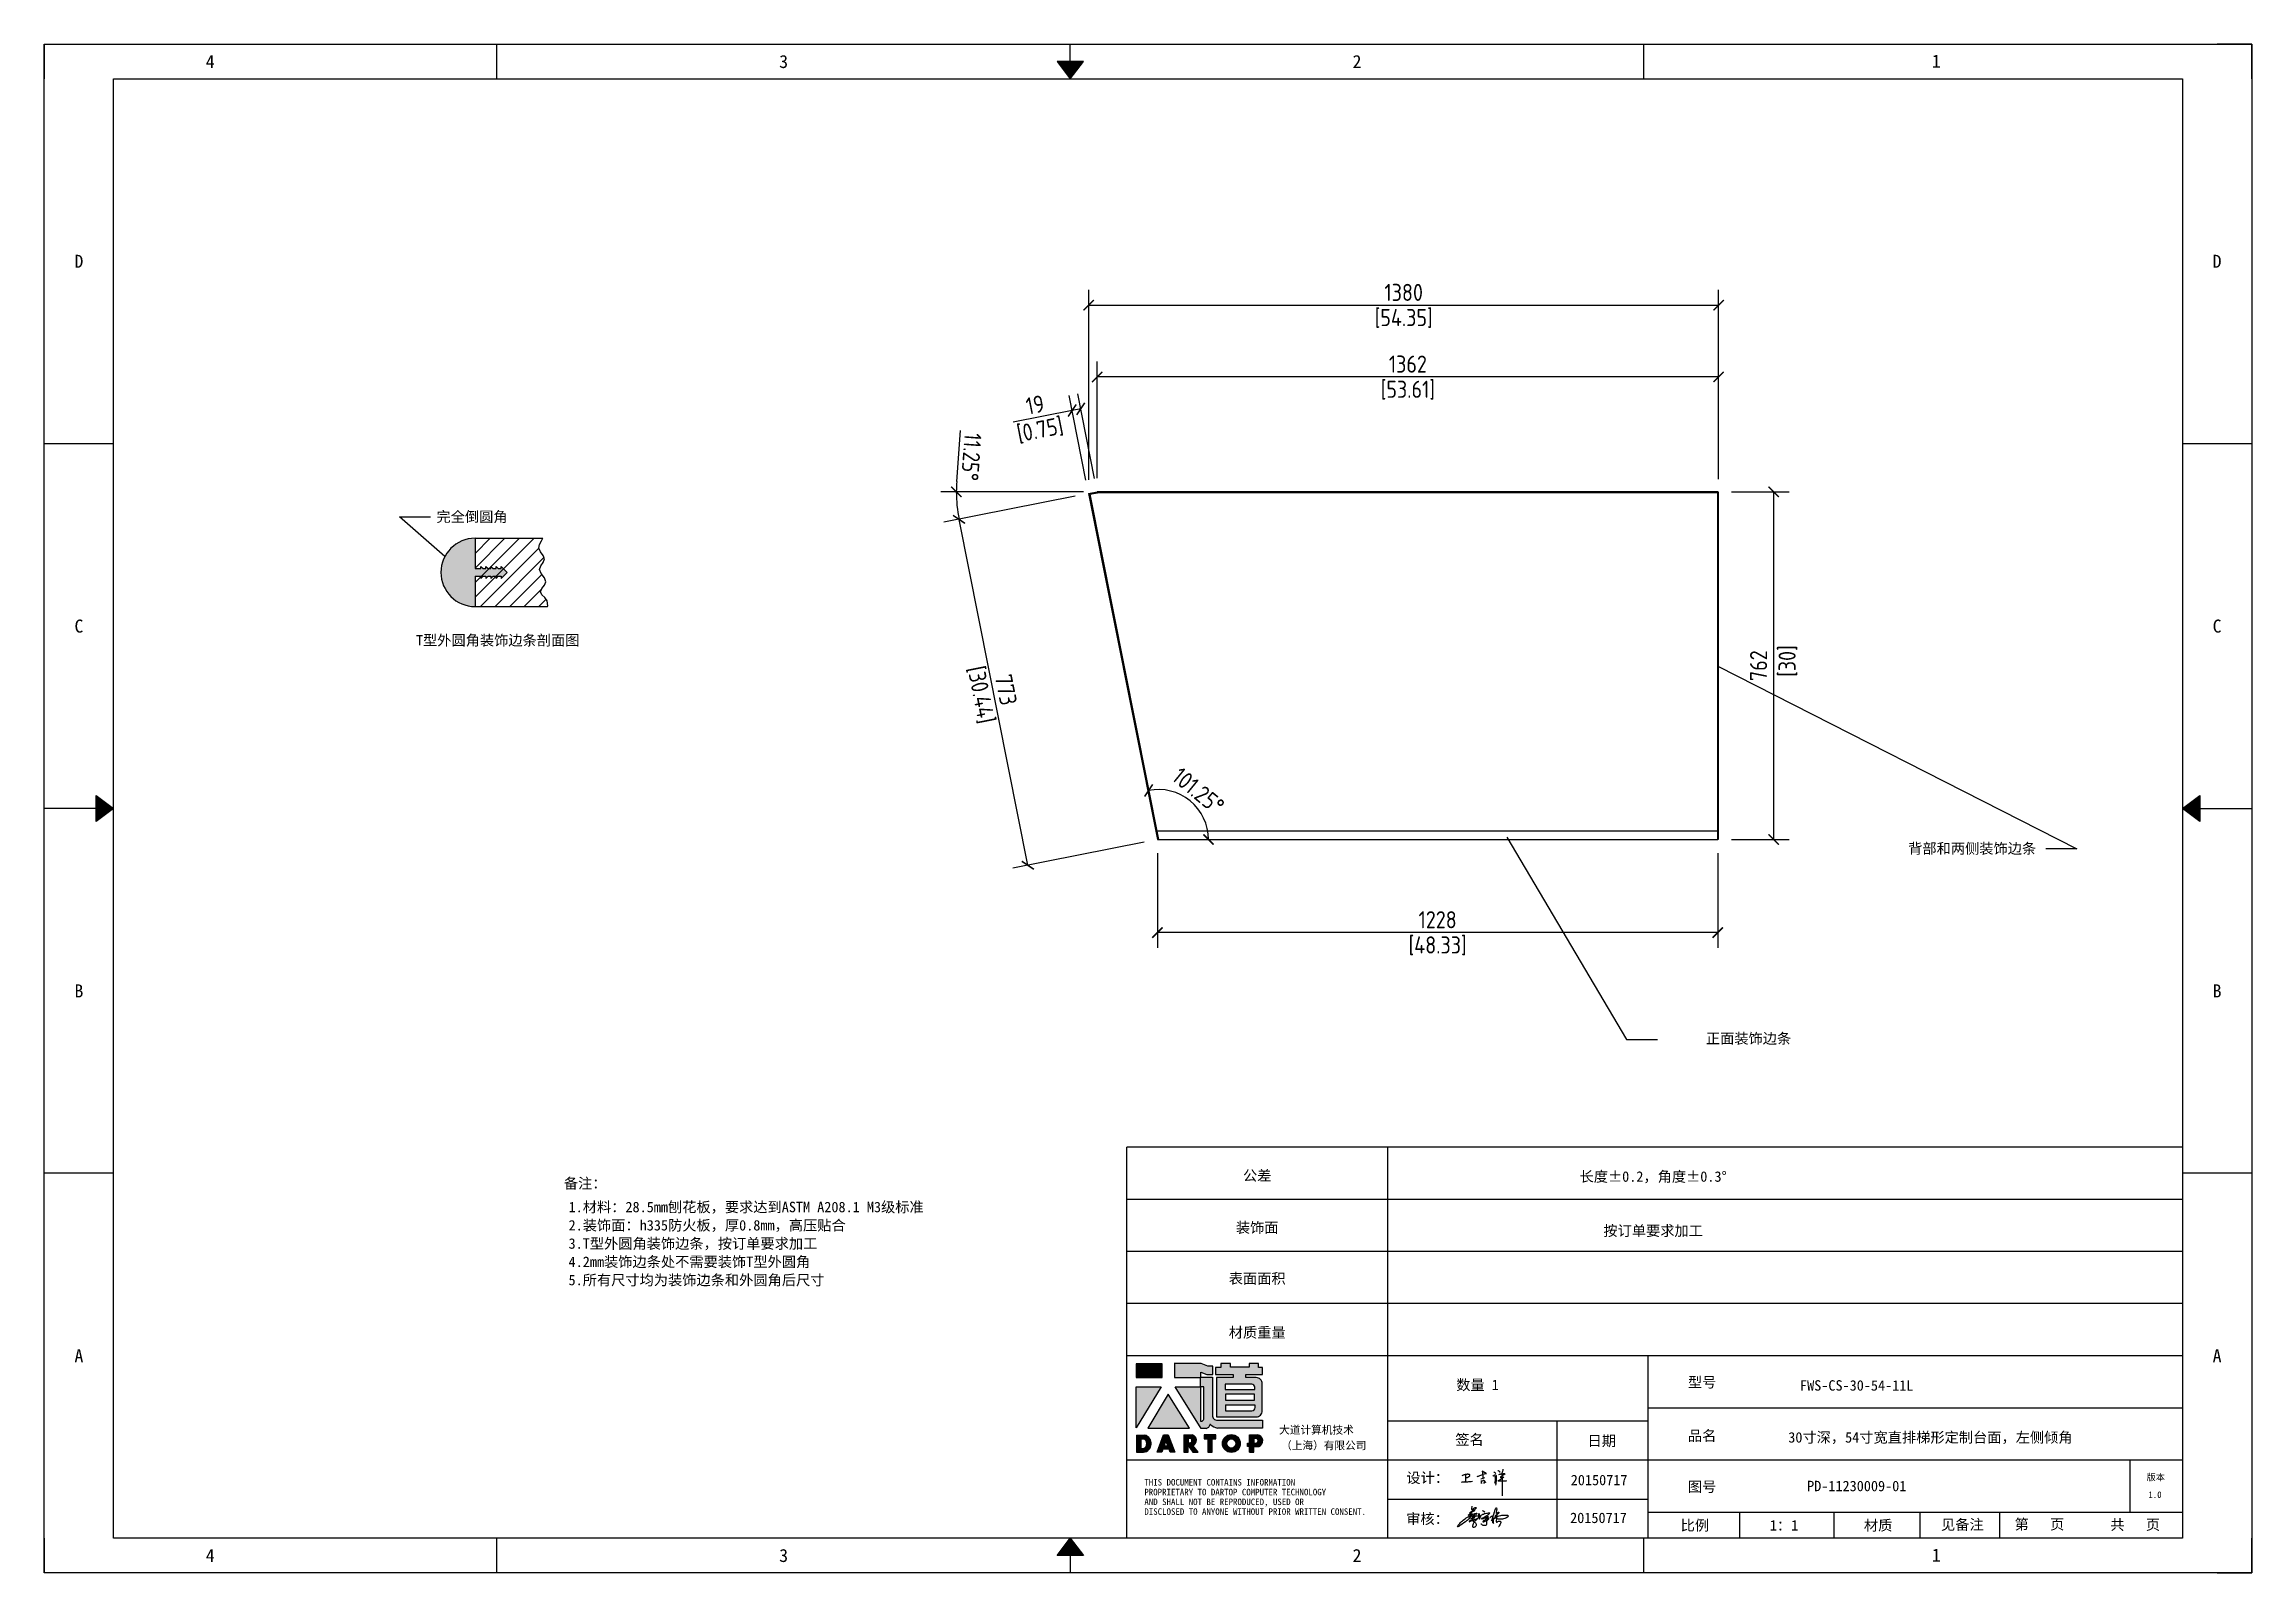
# Model space of a CAD drawing. Header units: inches. Extents: x 777 to 31414, y -60867 to 2393.
# Drawn here: x 16456 to 21294, y -50551 to -47200 of the extents above; entities that cross this region are included whole.
import ezdxf
from ezdxf.enums import TextEntityAlignment as Align

# ---------------------------------------------------------------- set-up
doc = ezdxf.new("R2010")
doc.units = ezdxf.units.IN
doc.header["$LTSCALE"] = 0.605
doc.header["$MEASUREMENT"] = 0
doc.header["$PDMODE"] = 3
doc.header["$PDSIZE"] = 0.25
doc.linetypes.add('DOT', pattern=[0.2, 0.1, -0.1])
doc.layers.get('0').update_dxf_attribs({"linetype": 'CONTINUOUS'})
doc.layers.get('Defpoints').update_dxf_attribs({"linetype": 'CONTINUOUS'})
for name, color, linetype in [('02-05848-001_DXF_HATCHING', 7, 'CONTINUOUS'), ('02-05848-001_DXF_TEXT', 7, 'CONTINUOUS'), ('4', 7, 'CONTINUOUS'), ('green_dim', 7, 'CONTINUOUS'), ('print', 30, 'CONTINUOUS')]:
    doc.layers.add(name, color=color, linetype=linetype)
doc.layers.add('dim', color=2, linetype='CONTINUOUS', lineweight=9)
doc.styles.add('Dartop', font='')
doc.styles.add('Dartop Text Style', font='gbenor.shx', dxfattribs={"bigfont": 'gbcbig.shx'})
doc.styles.add('hzHT', font='simhei.ttf')
doc.styles.get("Standard").update_dxf_attribs({"font": 'txt', "width": 0.7})
doc.styles.get('Dartop').set_extended_font_data('FangSong_GB2312')
doc.dimstyles.new('Dartop DIM Style', dxfattribs={"dimscale": 15, "dimtxt": 2.5, "dimasz": 1.5, "dimexe": 2.25, "dimexo": 2, "dimtad": 1, "dimdec": 0, "dimdsep": 46, "dimtxsty": 'Dartop Text Style', "dimblk": 'ARCHTICK', "dimcen": 0.09, "dimazin": 2, "dimtfac": 1, "dimtdec": 0, "dimtofl": 0, "dimtmove": 0, "dimatfit": 3, "dimfxl": 0, "dimtolj": 1, "dimtzin": 0, "dimarcsym": 0})
doc.dimstyles.get("Standard").update_dxf_attribs({"dimtxt": 0.1, "dimasz": 0.125, "dimexe": 0.18, "dimexo": 0.0625, "dimgap": 0.09, "dimtad": 0, "dimtih": 1, "dimtoh": 1, "dimdec": 3, "dimzin": 4, "dimdsep": 46, "dimtxsty": 'Standard', "dimblk": '_FILLED', "dimblk1": '_FILLED', "dimblk2": '_FILLED', "dimcen": 0.09, "dimadec": 0, "dimazin": 0, "dimtol": 1, "dimtp": 0.008, "dimtm": 0.008, "dimtfac": 1, "dimtdec": 3, "dimtofl": 0, "dimtmove": 0, "dimatfit": 3, "dimldrblk": '_FILLED', "dimfxl": 0, "dimtolj": 1, "dimtzin": 4, "dimarcsym": 0})

msp = doc.modelspace()

# ---------------------------------------------------------------- texts
at = {"color": 0}
for s, height, style, p in [('4', 28.55, 'Dartop', (16820.1, -47238.28)), ('3', 28.55, 'Dartop', (18076.49, -47238.28)), ('2', 28.55, 'Dartop', (19332.87, -47238.28)), ('1', 28.55, 'Dartop', (20602.27, -47237.37)), ('D', 28.55, 'Dartop', (16532.35, -47676.11)), ('D', 28.55, 'Dartop', (21217.44, -47676.11)), ('C', 28.55, 'Dartop', (16532.35, -48475.62)), ('C', 28.55, 'Dartop', (21217.44, -48475.62)), ('T型外圆角装饰边条剖面图', 22.8433, 'hzHT', (17450.02, -48506.63)), ('B', 28.55, 'Dartop', (16532.35, -49275.14)), ('B', 28.55, 'Dartop', (21217.44, -49275.14)), ('公差', 22.843, 'hzHT', (19114.2, -49679.91)), ('长度%%P0.2，角度%%P0.3%%D', 22.8433, 'hzHT', (19981.76, -49681.97)), ('备注：', 22.843, 'hzHT', (17641.69, -49696.79)), ('2.装饰面：h335防火板，厚0.8mm，高压贴合           ', 22.8433, 'hzHT', (17994.37, -49788.77)), ('1.材料：28.5mm刨花板，要求达到ASTM A208.1 M3级标准', 22.8433, 'hzHT', (17994.37, -49748.77)), ('3.T型外圆角装饰边条，按订单要求加工               ', 22.8433, 'hzHT', (17994.37, -49828.77)), ('装饰面', 22.843, 'hzHT', (19114.2, -49793.78)), ('按订单要求加工', 22.843, 'hzHT', (19981.76, -49800.75)), ('4.2mm装饰边条处不需要装饰T型外圆角                ', 22.8433, 'hzHT', (17994.37, -49868.77)), ('5.所有尺寸均为装饰边条和外圆角后尺寸              ', 22.8433, 'hzHT', (17994.37, -49908.77)), ('表面面积', 22.843, 'hzHT', (19114.2, -49905.46)), ('材质重量', 22.843, 'hzHT', (19114.2, -50023.71)), ('A', 28.55, 'Dartop', (16532.35, -50074.66)), ('A', 28.55, 'Dartop', (21217.44, -50074.66)), ('数量 1 ', 22.843, 'hzHT', (19604.71, -50138.6)), ('型号', 22.843, 'hzHT', (20089.09, -50132.76)), ('FWS-CS-30-54-11L', 22.8433, 'hzHT', (20427.85, -50139.77)), ('签名', 22.843, 'hzHT', (19579.35, -50258.4)), ('日期', 22.843, 'hzHT', (19869.21, -50261.21)), ('品名', 22.843, 'hzHT', (20089.09, -50250.03)), ('30寸深，54寸宽直排梯形定制台面，左侧倾角', 22.8433, 'hzHT', (20589.3, -50253.59)), ('20150717', 22.843, 'hzHT', (19863.34, -50347.09)), ('图号', 22.843, 'hzHT', (20089.09, -50361.68)), ('PD-11230009-01', 22.8433, 'hzHT', (20427.85, -50360.19)), ('版本', 14.277, 'hzHT', (21083.09, -50340.99)), ('1.0', 14.277, 'Dartop', (21081.37, -50379.15)), ('20150717', 22.843, 'hzHT', (19861.98, -50429.98)), ('比例', 22.843, 'hzHT', (20073.17, -50446.45)), ('1：1', 22.843, 'hzHT', (20268.45, -50446.45)), ('材质', 22.843, 'hzHT', (20474.79, -50446.45)), ('见备注', 22.843, 'hzHT', (20659.32, -50444.78)), ('第   页', 22.843, 'hzHT', (20828.16, -50444.08)), ('共   页', 22.843, 'hzHT', (21038, -50444.92)), ('4', 28.55, 'Dartop', (16820.1, -50512.49)), ('3', 28.55, 'Dartop', (18076.49, -50512.49)), ('2', 28.55, 'Dartop', (19332.87, -50512.49)), ('1', 28.55, 'Dartop', (20602.27, -50511.58))]:
    msp.add_text(s, height=height, dxfattribs=dict(at, style=style)).set_placement(p, align=Align.MIDDLE_CENTER)
at = {"color": 0, "style": 'hzHT'}
for s, height, p in [('THIS DOCUMENT CONTAINS INFORMATION', 14.2771, (18866.96, -50359.2)), ('设计：', 22.843, (19440.97, -50353.57)), ('AND SHALL NOT BE REPRODUCED, USED OR', 14.2771, (18866.96, -50402.03)), ('PROPRIETARY TO DARTOP COMPUTER TECHNOLOGY', 14.2771, (18866.96, -50380.61)), ('DISCLOSED TO ANYONE WITHOUT PRIOR WRITTEN CONSENT.', 14.2771, (18866.96, -50423.44)), ('审核：', 22.843, (19440.63, -50443.52))]:
    msp.add_text(s, height=height, dxfattribs=at).set_placement(p)
at = {"layer": '4', "color": 0, "style": 'hzHT'}
for s, p in [('大道计算机技术', (19162.25, -50245.8)), ('（上海）有限公司', (19166.56, -50279.94))]:
    msp.add_text(s, height=17.132, dxfattribs=at).set_placement(p)
at = {"layer": 'dim', "color": 0, "style": 'hzHT'}
for s, p in [('完全倒圆角', (17393.71, -48235.88)), ('背部和两侧装饰边条', (20680.83, -48962.96)), ('正面装饰边条', (20190.82, -49379.37))]:
    msp.add_text(s, height=22.843, dxfattribs=at).set_placement(p, align=Align.MIDDLE_CENTER)

# ---------------------------------------------------------------- blocks, each defined once
blk = doc.blocks.new('_FILLED')
at = {"color": 0, "linetype": 'ByBlock'}
blk.add_solid([(0, 0), (-1, 0.16), (-1, -0.16)], dxfattribs=at)
blk = doc.blocks.new('*U5')
at = {"color": 254, "linetype": 'Continuous', "extrusion": (0, 0, -1)}
for points in [[(-17, 0.333), (-16.812, 0.25), (-17, 0.5)], [(-17, 0.333), (-17.188, 0.25), (-16.812, 0.25)], [(-17, 0.333), (-17, 0.5), (-17.188, 0.25)]]:
    blk.add_solid(points, dxfattribs=at)
blk = doc.blocks.new('*U4')
at = {"color": 254, "linetype": 'Continuous', "extrusion": (0, 0, -1)}
for points in [[(-33.167, 11), (-33, 11), (-33.25, 11.188)], [(-33.167, 11), (-33.25, 11.188), (-33.25, 10.812)], [(-33.167, 11), (-33.25, 10.812), (-33, 11)]]:
    blk.add_solid(points, dxfattribs=at)
blk = doc.blocks.new('*U6')
at = {"color": 254, "linetype": 'Continuous'}
for points in [[(17, 21.667), (17.188, 21.75), (16.812, 21.75)], [(17, 21.667), (16.812, 21.75), (17, 21.5)], [(17, 21.667), (17, 21.5), (17.188, 21.75)]]:
    blk.add_solid(points, dxfattribs=at)
blk = doc.blocks.new('*U3')
at = {"color": 254, "linetype": 'Continuous', "extrusion": (0, 0, -1)}
for points in [[(-0.833, 11), (-0.75, 10.812), (-0.75, 11.188)], [(-0.833, 11), (-0.75, 11.188), (-1, 11)], [(-0.833, 11), (-1, 11), (-0.75, 10.812)]]:
    blk.add_solid(points, dxfattribs=at)
blk = doc.blocks.new('dadao')
for p, q in [((48, 19.2), (44.9, 10.4)), ((44.9, 10.4), (51.2, 10.4)), ((51.2, 10.4), (48, 19.2))]:
    blk.add_line(p, q)
for points in [[(41.8, 121.6), (41.8, 143.7), (-0.4, 143.7), (-0.4, 121.6), (41.8, 121.6)], [(104.8, 122), (104.8, 130.3), (114.1, 126.3), (124.2, 126.3), (124.2, 139.6), (115.9, 139.6), (105.1, 143.9), (61.5, 143.9)], [(61.7, 144), (61.7, 121.3), (103.9, 121.3)], [(113.4, 38.7), (105.1, 38.7), (63, 106.5), (103.9, 106.5), (103.9, 120.9), (103.9, 121.3)], [(109.7, 53.6), (109.7, 106.2), (104.3, 106.2), (104.3, 50.4), (106.6, 50.4)], [(144.6, 94.4), (144.6, 84.8), (192, 84.8), (192, 94.1), (144.9, 94.1)], [(120.2, 45), (119.5, 45), (119.5, 44.6)], [(0, 28), (0, 0), (11.8, 0)], [(0.1, 28), (14, 28)], [(7.1, 21.8), (7.1, 6.1), (12, 6.1)], [(7.1, 21.8), (11.4, 21.8)], [(76.8, 28.2), (76.8, 0), (84.1, 0), (84.1, 11.1), (91.6, -0.1), (100.3, -0.1), (91.7, 11.1)], [(76.8, 28.2), (90.6, 28.2)], [(84, 22.7), (84, 15.3), (87.2, 15.3)], [(84, 22.7), (87.3, 22.7)], [(183.7, 0), (183.7, 9.6), (180.6, 9.6), (180.6, 14.9), (183.8, 14.9), (183.8, 28.1), (196.1, 28.1), (196.5, 28.1)], [(183.7, 0), (190.9, 0), (190.9, 9.6), (198.8, 9.6)], [(194.9, 22.3), (190.8, 22.3), (190.8, 15), (194.4, 15)]]:
    blk.add_lwpolyline(points)
blk.add_lwpolyline([(137.1, 144.2), (137.1, 137.9), (128.3, 137.9), (128.3, 126.5), (157.3, 126.5), (157.3, 121.5), (130.3, 121.5), (130.3, 57.5), (194.4, 57.5, 0.414214), (204.4, 67.5), (204.4, 111.3, 0.414214), (194.4, 121.3), (177.5, 121.3), (177.5, 126.3), (204.7, 126.3), (204.7, 137.7), (198.2, 137.7), (198.2, 143.9), (183.3, 143.9), (183.3, 138), (153, 138), (153, 144.2), (137.1, 144.2)], format="xyb", close=True)
for points in [[(104.8, 122), (123.4, 122), (123.4, 60, 0.414214), (131.4, 52), (204.8, 52), (204.8, 39.1), (131.7, 39.1)], [(144.3, 110.8), (144.3, 101.8), (192.3, 101.8), (192.3, 105.5, 0.414214), (187.3, 110.5), (144.3, 110.5)], [(144.6, 77), (144.6, 67.5), (187.6, 67.5, 0.414214), (192.6, 72.5), (192.6, 76.4), (144.6, 76.4)]]:
    blk.add_lwpolyline(points, format="xyb")
for points in [[(-0.3, 106.2), (40.4, 106.2), (-0.3, 39.7), (-0.3, 106.2)], [(51.7, 94.1), (18.4, 39.3), (86.2, 39.3)], [(43.8, 28.2), (51.8, 28.2), (62.6, -0.1), (55, -0.1), (53.2, 5), (42.9, 5), (41.1, 0), (33.6, 0)], [(110, 28.1), (110, 21.9), (116, 21.9), (116, -0.1), (123.2, -0.1), (123.2, 22), (129.2, 22), (129.2, 28.1), (110, 28.1)]]:
    blk.add_lwpolyline(points, close=True)
for radius in [14.5, 7.44]:
    blk.add_circle((154.2, 14.2), radius)
for centre, radius, start, end in [((99.2, 60.7), 12.6, 305.6399, 325.969), ((111.6, 46.7), 8.19, 282.9811, 347.6627), ((136, 61.7), 22.9, 226.7358, 259.3209), ((8.5, 13.9), 8.49, 294.2143, 69.7177), ((9.6, 14.2), 14.4, 278.6604, 72.3203), ((86.4, 19), 3.8, 282.527, 76.7196), ((88.6, 19.4), 8.95, 290.6073, 77.2124), ((193.7, 18.7), 3.8, 280.9891, 72.5513), ((195.7, 18.6), 9.51, 288.8959, 85.2442)]:
    blk.add_arc(centre, radius, start, end)
blk = doc.blocks.new('h')
for p, q in [((20768.1, -2360.9), (20773, -2359.1)), ((20769.5, -2366.9), (20769.8, -2370.6)), ((20769.8, -2370.6), (20770.9, -2378)), ((20770.9, -2378), (20771.5, -2370.6)), ((20772.4, -2369.3), (20774.9, -2367.8)), ((20773, -2359.1), (20784.1, -2355.2)), ((20773.3, -2331.8), (20775.3, -2338.7)), ((20789.1, -2340.9), (20773.5, -2331.9)), ((20775.3, -2338.7), (20775.6, -2351.2)), ((20775.6, -2351.2), (20775.5, -2357.3)), ((20782.2, -2369.2), (20780, -2377.1)), ((20780, -2377.1), (20788.3, -2371.3)), ((20780.1, -2366.4), (20780.8, -2366.4)), ((20781.9, -2367.4), (20782.2, -2369.2)), ((20845.7, -2343.5), (20848.4, -2353)), ((20848.9, -2370.3), (20847.9, -2424)), ((20848.4, -2353), (20848.9, -2370.3))]:
    blk.add_line(p, q)
for points in [[(20696.6, -2372.4, 0.002073), (20710.6, -2371.9, 0.016137), (20719.6, -2371.3, 0.008314), (20736.9, -2369.3)], [(20699.1, -2348.2, -0.029745), (20704.6, -2345.4, -0.046842), (20708.4, -2344.2, -0.00919), (20714.3, -2343, -0.018517), (20717.2, -2342.5, -0.037841), (20720.3, -2342.4, -0.039541), (20723.2, -2342.8, -0.149785), (20726, -2344.3, -0.204935), (20726.9, -2346.6, -0.074872), (20726.5, -2348.3, -0.061615), (20725.6, -2350.3, -0.034204), (20723.8, -2352.6, -0.045776), (20722.3, -2354.1, -0.054985), (20720.4, -2355.3, -0.036348), (20717.3, -2356.5, -0.067752), (20715.7, -2356.8, -0.043553), (20713.2, -2356.7)], [(20755, -2351.9, -0.024077), (20759.9, -2350.1, -0.013147), (20768.7, -2346.5, -0.00522), (20775.4, -2344.1, -0.018517), (20777.3, -2343.4, -0.008274), (20786.3, -2341, -0.039541), (20788.3, -2340.8, -0.079216), (20789.4, -2341, -0.204935)], [(20813.5, -2350.1, 0.007348), (20815.9, -2348.7, 0.008421), (20818, -2347.3, 0.009459), (20819.7, -2346.2, -0.016325), (20820.7, -2345.5, -0.173771), (20821.8, -2345.3, -0.085159), (20823.9, -2346, -0.125883), (20826, -2347.9, -0.160659), (20826.6, -2350.1, -0.010447), (20826.5, -2352.3, -0.008247), (20826.2, -2355.1, -0.002698), (20825.3, -2374, 0.001562), (20823.9, -2383.7, 0.016137)], [(20816.8, -2335, -0.053561), (20819.6, -2336.1, -0.075272), (20821.3, -2337.3, -0.005295), (20822.5, -2338.5, -0.009337), (20823.1, -2339.1, -0.026146), (20823.7, -2339.8, -0.016644), (20824.5, -2340.9)], [(20832.1, -2329.2, -0.053561), (20834.9, -2330.3, -0.075272), (20836.7, -2331.5, -0.005295), (20837.8, -2332.6, -0.009337), (20838.5, -2333.3, -0.026146), (20839, -2334, -0.016644), (20839.8, -2335.1)], [(20836, -2343.7, -0.02797), (20842.1, -2342.6, -0.048868), (20845.6, -2342.2, -0.00919), (20851.1, -2341.4, -0.018517), (20853.9, -2341.1, -0.037841), (20856.7, -2341.2, -0.039541), (20859.4, -2341.6, -0.018282), (20840.6, -2354.7, -0.000937)], [(20847.6, -2340.2, 0.021784), (20849.6, -2335.9, 0.028296), (20850.8, -2332.4, 0.008136), (20851.9, -2328.2, 0.028913), (20852.2, -2327, 0.08193), (20852.1, -2325.9, 0.075058), (20851.7, -2324.7, 0.275043)]]:
    blk.add_lwpolyline(points, format="xyb")
for points in [[(20711.3, -2343.5), (20711.3, -2343.5), (20711.5, -2355.8), (20710.7, -2368), (20710.6, -2371.9)], [(20821.5, -2350.6), (20822.4, -2359.2), (20822.2, -2364.9), (20821.7, -2369), (20821.3, -2376.3), (20823.6, -2368.5), (20827.2, -2366.3), (20829.5, -2366.3)], [(20840.6, -2354.7), (20850, -2354.7), (20855, -2354.3), (20845.9, -2361.1), (20840.5, -2364), (20833, -2367.5), (20863.2, -2367.4), (20865.9, -2367.3)]]:
    blk.add_lwpolyline(points)
for centre, radius, start, end in [((20773.7, -2371.2), 2.3, 121.9907, 163.60158), ((20787.5, -2406), 40.3, 100.61827, 108.24823), ((20780.8, -2367.6), 1.15, 9.4675, 90)]:
    blk.add_arc(centre, radius, start, end)
blk = doc.blocks.new('CAIYUQIANG')
for p, q in [((27651.9, -25059.4), (27654.7, -25057.2)), ((27654.7, -25057.2), (27656.5, -25055.9)), ((27656.5, -25055.9), (27658.3, -25054.6)), ((27658.3, -25054.6), (27659.6, -25053.7)), ((27659.6, -25053.7), (27662.2, -25052.1)), ((27663.6, -25056.9), (27660.6, -25059.8)), ((27662.2, -25052.1), (27664.9, -25050.5)), ((27662.9, -25048.8), (27669.7, -25045.8)), ((27663.2, -25048.6), (27662.9, -25048.8)), ((27663.6, -25048.1), (27663.2, -25048.6)), ((27665.3, -25046.6), (27663.6, -25048.1)), ((27666.3, -25053.5), (27663.6, -25056.9)), ((27664.9, -25050.5), (27668.5, -25048.7)), ((27667.4, -25044.9), (27665.3, -25046.6)), ((27675.7, -25037.4), (27665.9, -25043)), ((27665.9, -25043), (27677.3, -25038.1)), ((27668.2, -25051.4), (27666.3, -25053.5)), ((27670.6, -25042.2), (27667.4, -25044.9)), ((27670.9, -25048.6), (27668.2, -25051.4)), ((27668.5, -25048.7), (27673.6, -25046.3)), ((27668.6, -25056), (27674.9, -25053.6)), ((27672.1, -25054.2), (27668.6, -25056)), ((27670.4, -25028.6), (27669.5, -25034.5)), ((27669.5, -25034.5), (27670.5, -25036.5)), ((27669.7, -25045.8), (27671.3, -25045.2)), ((27672, -25057.1), (27670.3, -25058.4)), ((27670.5, -25036.5), (27674.7, -25033.4)), ((27677.3, -25038.1), (27670.6, -25042.2)), ((27671.5, -25047.3), (27670.9, -25048.6)), ((27671.2, -25051), (27679.4, -25049.8)), ((27674.1, -25050.1), (27671.2, -25051)), ((27671.3, -25045.2), (27672.1, -25045.7)), ((27672.1, -25046.2), (27671.5, -25047.3)), ((27673.8, -25055.8), (27672, -25057.1)), ((27672.1, -25045.7), (27672.1, -25046.2)), ((27675.9, -25052.3), (27672.1, -25054.2)), ((27673.6, -25046.3), (27677.4, -25044.5)), ((27676.2, -25054), (27673.8, -25055.8)), ((27676.5, -25048.8), (27674.1, -25050.1)), ((27674.7, -25033.4), (27678, -25031.9)), ((27674.9, -25053.6), (27676.8, -25053.2)), ((27675.5, -25058), (27677.9, -25056.9)), ((27679.9, -25033), (27675.7, -25037.4)), ((27678.6, -25051.7), (27675.9, -25052.3)), ((27677.2, -25053.4), (27676.2, -25054)), ((27679.1, -25047.4), (27676.5, -25048.8)), ((27676.8, -25053.2), (27677.2, -25053.4)), ((27677.4, -25044.5), (27680, -25043.8)), ((27677.9, -25056.9), (27680, -25056.9)), ((27678, -25031.9), (27679.7, -25031.6)), ((27683.3, -25050.5), (27678.6, -25051.7)), ((27680, -25057.5), (27679, -25057.7)), ((27680.6, -25045.9), (27679.1, -25047.4)), ((27679.4, -25049.8), (27681.5, -25049.6)), ((27679.7, -25031.6), (27680.1, -25032.2)), ((27680.1, -25032.2), (27679.9, -25033)), ((27680, -25043.8), (27681.2, -25043.8)), ((27680, -25056.9), (27680.5, -25057.1)), ((27680.5, -25057.1), (27680, -25057.5)), ((27681.2, -25044.7), (27680.6, -25045.9)), ((27680.6, -25058.4), (27681.3, -25057.6)), ((27681.2, -25043.8), (27681.2, -25044.7)), ((27681.3, -25057.6), (27682.9, -25055.7)), ((27681.5, -25049.6), (27682.7, -25049.7)), ((27682.7, -25049.7), (27683.3, -25050.5)), ((27682.9, -25055.7), (27683.9, -25054.7)), ((27683.9, -25054.7), (27684.6, -25054)), ((27684.6, -25054), (27685.6, -25053.1)), ((27685.6, -25053.1), (27686, -25048.7)), ((27686, -25048.7), (27686.1, -25046.8)), ((27686.1, -25046.8), (27686.2, -25045.4)), ((27686.2, -25045.4), (27686.3, -25045)), ((27686.3, -25045), (27686.6, -25045)), ((27686.6, -25045), (27686.7, -25045.1)), ((27686.7, -25045.1), (27686.9, -25049.2)), ((27686.9, -25049.2), (27686.9, -25051.7)), ((27686.9, -25051.7), (27686.9, -25054.8)), ((27686.9, -25054.8), (27686.9, -25055.8)), ((27686.9, -25055.8), (27687, -25056.5)), ((27687, -25056.5), (27687.2, -25056.9)), ((27687.2, -25056.9), (27687.5, -25056.9)), ((27687.5, -25056.9), (27687.8, -25056.5)), ((27687.8, -25056.5), (27688, -25055.9)), ((27688, -25055.9), (27688.6, -25054.6)), ((27688.6, -25054.6), (27689.1, -25053.3)), ((27689.1, -25053.3), (27689.5, -25052.1)), ((27689.5, -25052.1), (27690.2, -25050.1)), ((27690.2, -25050.1), (27690.5, -25049.4)), ((27690.5, -25049.4), (27691.2, -25048.7)), ((27691.2, -25048.7), (27693.8, -25046.9)), ((27692.5, -25055.7), (27691.9, -25055.8)), ((27691.9, -25055.8), (27691.9, -25056.2)), ((27691.9, -25056.2), (27693.4, -25056.2)), ((27693.9, -25055.2), (27692.5, -25055.7)), ((27693.4, -25056.2), (27695.2, -25055.9)), ((27693.8, -25046.9), (27694.7, -25046.4)), ((27697.3, -25053.7), (27693.9, -25055.2)), ((27694.7, -25046.4), (27695.8, -25045.9)), ((27695.2, -25055.9), (27696.4, -25055.5)), ((27695.8, -25045.9), (27698.2, -25045)), ((27696.4, -25055.5), (27698.6, -25054.5)), ((27700.1, -25052.2), (27697.3, -25053.7)), ((27700.7, -25057.4), (27698, -25059.9)), ((27698.2, -25045), (27699.9, -25044.7)), ((27698.6, -25054.5), (27700.1, -25053.8)), ((27699.9, -25044.7), (27702.8, -25044)), ((27703.1, -25050.1), (27700.1, -25052.2)), ((27700.1, -25053.8), (27701.4, -25053.2)), ((27703.2, -25055.4), (27700.7, -25057.4)), ((27701.4, -25053.2), (27703, -25052.5)), ((27702.8, -25044), (27704.8, -25043.7)), ((27703, -25052.5), (27704.6, -25051.8)), ((27705.3, -25048.2), (27703.1, -25050.1)), ((27705.1, -25053.8), (27703.2, -25055.4)), ((27703.9, -25057), (27703.5, -25058.1)), ((27704.3, -25056.3), (27703.9, -25057)), ((27704.9, -25055.3), (27704.3, -25056.3)), ((27704.6, -25051.8), (27705.9, -25051.1)), ((27704.8, -25043.7), (27707, -25043.4)), ((27705.1, -25055), (27704.9, -25055.3)), ((27706, -25052.8), (27705.1, -25053.8)), ((27706.3, -25055), (27705.1, -25055)), ((27708, -25045.9), (27705.3, -25048.2)), ((27705.9, -25051.1), (27706.4, -25051.1)), ((27706.6, -25051.6), (27706, -25052.8)), ((27706.8, -25055.3), (27706.3, -25055)), ((27706.4, -25051.1), (27706.6, -25051.6)), ((27706.4, -25057.7), (27707.4, -25057)), ((27707.5, -25055.8), (27706.8, -25055.3)), ((27707, -25043.4), (27708, -25043.4)), ((27707.4, -25057), (27707.8, -25056.8)), ((27707.8, -25056.8), (27707.5, -25055.8)), ((27708, -25043.4), (27709, -25043.5)), ((27710.1, -25044), (27708, -25045.9)), ((27709, -25043.5), (27709.7, -25043.8)), ((27709.7, -25043.8), (27710.1, -25044)), ((27710, -25054.2), (27711.2, -25052.7)), ((27711.2, -25052.7), (27712.6, -25051.4)), ((27712.6, -25051.4), (27713.4, -25050.9)), ((27713.4, -25050.9), (27714.2, -25050.8)), ((27714.2, -25050.8), (27715, -25050.8)), ((27715, -25056.9), (27714.3, -25058.6)), ((27715, -25050.8), (27715.4, -25050.8)), ((27715.5, -25055.4), (27715, -25056.9)), ((27715.4, -25050.8), (27715.6, -25051)), ((27715.9, -25053.9), (27715.5, -25055.4)), ((27715.6, -25051), (27715.8, -25051.2)), ((27715.8, -25051.2), (27715.9, -25051.2)), ((27715.9, -25051.2), (27716, -25051.4)), ((27716, -25053.3), (27715.9, -25053.9)), ((27716, -25051.4), (27716, -25051.4)), ((27716, -25051.4), (27716, -25051.5)), ((27716, -25051.5), (27716.1, -25051.6)), ((27716.1, -25052.4), (27716, -25053.3)), ((27716.1, -25051.6), (27716.1, -25051.8)), ((27716.1, -25051.8), (27716.1, -25052.4)), ((27717.1, -25058.6), (27717.2, -25057.5)), ((27717.2, -25057.5), (27717.7, -25052.4)), ((27717.7, -25050), (27718.5, -25046)), ((27717.7, -25052.4), (27717.7, -25050)), ((27718.5, -25046), (27720.2, -25040.9)), ((27719, -25056.7), (27720.6, -25055.2)), ((27719, -25056.7), (27720.6, -25055.4)), ((27720.6, -25055.4), (27719, -25056.7)), ((27719.4, -25056.1), (27719, -25056.7)), ((27720.3, -25054.8), (27719.4, -25056.1)), ((27720.2, -25040.9), (27720.7, -25039.5)), ((27721, -25053.7), (27720.3, -25054.8)), ((27720.6, -25055.2), (27721.9, -25054.1)), ((27720.7, -25039.5), (27721.2, -25038)), ((27722.6, -25051.2), (27721, -25053.7)), ((27721.2, -25038), (27721.6, -25036.6)), ((27721.6, -25036.6), (27722.4, -25034.9)), ((27721.8, -25052.4), (27722.1, -25051.2)), ((27721.9, -25054.1), (27721.8, -25052.4)), ((27721.9, -25054.1), (27723.5, -25052.8)), ((27722.2, -25054.5), (27721.9, -25054.1)), ((27722.1, -25051.2), (27722.6, -25049.3)), ((27723.2, -25055.7), (27722.2, -25054.5)), ((27722.4, -25034.9), (27723.3, -25033.3)), ((27722.6, -25049.3), (27723.4, -25048.2)), ((27723.9, -25049.1), (27722.6, -25051.2)), ((27725.1, -25056.1), (27723.2, -25055.7)), ((27723.3, -25033.3), (27723.8, -25032.7)), ((27723.4, -25048.2), (27724, -25048.2)), ((27723.5, -25052.8), (27725.7, -25051.8)), ((27723.8, -25032.7), (27724.4, -25032.7)), ((27724.9, -25047.9), (27723.9, -25049.1)), ((27724.2, -25041.9), (27724, -25042.9)), ((27724, -25042.9), (27724, -25043.8)), ((27724, -25043.8), (27724.5, -25044.5)), ((27724, -25048.2), (27725, -25049.3)), ((27724.3, -25057.3), (27724.1, -25059.8)), ((27724.7, -25038.7), (27724.2, -25041.9)), ((27724.8, -25054.3), (27724.3, -25057.3)), ((27724.3, -25057.3), (27724.3, -25057.3)), ((27724.4, -25032.7), (27724.8, -25033.4)), ((27724.5, -25044.5), (27724.9, -25044.1)), ((27726, -25051.7), (27724.6, -25052.3)), ((27724.6, -25052.3), (27724.8, -25054.3)), ((27724.9, -25037.3), (27724.7, -25038.7)), ((27724.8, -25033.4), (27725.1, -25034.5)), ((27725.1, -25035.4), (27724.9, -25037.3)), ((27724.9, -25044.1), (27726.2, -25043.2)), ((27726.1, -25047), (27724.9, -25047.9)), ((27725, -25049.3), (27726, -25051.7)), ((27725.1, -25034.5), (27725.1, -25035.4)), ((27728.6, -25056.9), (27725.1, -25056.1)), ((27725.7, -25051.8), (27728.1, -25050.8)), ((27727.7, -25045.8), (27726.1, -25047)), ((27726.2, -25043.2), (27727.3, -25042.5)), ((27727.3, -25042.5), (27728.7, -25041.6)), ((27728.8, -25044.9), (27727.7, -25045.8)), ((27728.1, -25050.8), (27730.4, -25049.9)), ((27731.5, -25056.9), (27728.6, -25056.9)), ((27728.7, -25041.6), (27729.4, -25041.6)), ((27729.8, -25043.2), (27728.8, -25044.9)), ((27729.4, -25041.6), (27729.8, -25042.2)), ((27729.8, -25042.2), (27729.8, -25043.2)), ((27730.4, -25049.9), (27734.3, -25049)), ((27734.6, -25056.9), (27731.5, -25056.9)), ((27734.3, -25049), (27736.4, -25048.5)), ((27736.4, -25056.9), (27734.6, -25056.9)), ((27736.4, -25048.5), (27738, -25048.5)), ((27737.5, -25056.9), (27736.4, -25056.9)), ((27739.9, -25056.2), (27737.5, -25056.9)), ((27738, -25048.5), (27741.4, -25048.2)), ((27742.8, -25055.5), (27739.9, -25056.2)), ((27741.4, -25048.2), (27743.3, -25048.1)), ((27745.3, -25054.8), (27742.8, -25055.5)), ((27743.3, -25048.1), (27745.9, -25048.1)), ((27747, -25053.9), (27745.3, -25054.8)), ((27745.9, -25048.1), (27747.9, -25048.3)), ((27749, -25052.8), (27747, -25053.9)), ((27747.9, -25048.3), (27749.6, -25048.7)), ((27749.8, -25051.7), (27749, -25052.8)), ((27749.6, -25048.7), (27750.5, -25049.8)), ((27750.6, -25050.8), (27749.8, -25051.7)), ((27750.5, -25049.8), (27750.6, -25050.8)), ((27639.2, -25074.1), (27639.8, -25072.4)), ((27640.1, -25074.1), (27639.2, -25074.1)), ((27639.8, -25072.4), (27641, -25070.5)), ((27641.8, -25073.4), (27640.1, -25074.1)), ((27641, -25070.5), (27642.4, -25068.7)), ((27643.4, -25072.1), (27641.8, -25073.4)), ((27642.4, -25068.7), (27644.1, -25066.6)), ((27645.7, -25070.6), (27643.4, -25072.1)), ((27644.1, -25066.6), (27646.1, -25064.4)), ((27649.4, -25068), (27645.7, -25070.6)), ((27646.1, -25064.4), (27648.2, -25062.5)), ((27648.2, -25062.5), (27649.9, -25061)), ((27653.3, -25065.6), (27649.4, -25068)), ((27649.9, -25061), (27651.9, -25059.4)), ((27656.6, -25063.3), (27653.3, -25065.6)), ((27659.8, -25060.4), (27656.6, -25063.3)), ((27660.6, -25059.8), (27659.8, -25060.4)), ((27667.5, -25060.4), (27664.9, -25062)), ((27664.9, -25062.9), (27667.7, -25061.6)), ((27664.9, -25062), (27664.9, -25062.9)), ((27670.3, -25058.4), (27667.5, -25060.4)), ((27667.7, -25061.6), (27670.5, -25060.2)), ((27670.5, -25060.2), (27673.3, -25059)), ((27672.5, -25060.1), (27671.9, -25060.4)), ((27671.9, -25060.4), (27674.3, -25061.5)), ((27673.8, -25059.6), (27672.5, -25060.1)), ((27672.7, -25072.4), (27673.6, -25068.9)), ((27672.7, -25073.7), (27672.7, -25072.4)), ((27672.9, -25074.4), (27672.7, -25073.7)), ((27673.5, -25075.1), (27672.9, -25074.4)), ((27673.3, -25059), (27675.5, -25058)), ((27674.1, -25075.4), (27673.5, -25075.1)), ((27673.6, -25068.9), (27674.3, -25066.8)), ((27675.2, -25059.1), (27673.8, -25059.6)), ((27675, -25075.4), (27674.1, -25075.4)), ((27674.3, -25061.5), (27677.2, -25063.7)), ((27674.3, -25066.8), (27675.3, -25065)), ((27676.4, -25074.9), (27675, -25075.4)), ((27677.8, -25058), (27675.2, -25059.1)), ((27675.3, -25065), (27676.4, -25063.4)), ((27676.4, -25063.4), (27677.5, -25061.9)), ((27677.2, -25074.4), (27676.4, -25074.9)), ((27677.2, -25063.7), (27678.8, -25065.4)), ((27678.3, -25073.5), (27677.2, -25074.4)), ((27677.5, -25061.9), (27679.6, -25059.6)), ((27679, -25057.7), (27677.8, -25058)), ((27679.1, -25072.5), (27678.3, -25073.5)), ((27678.8, -25065.4), (27679.4, -25066.6)), ((27679.8, -25071), (27679.1, -25072.5)), ((27679.4, -25066.6), (27679.9, -25067.9)), ((27679.6, -25059.6), (27680.6, -25058.4)), ((27680, -25070), (27679.8, -25071)), ((27679.9, -25067.9), (27680, -25069)), ((27680, -25069), (27680, -25070)), ((27691, -25067.9), (27690.7, -25067.5)), ((27691.8, -25068.5), (27691, -25067.9)), ((27692.9, -25069.4), (27691.8, -25068.5)), ((27694, -25070.3), (27692.9, -25069.4)), ((27695.5, -25070.9), (27694, -25070.3)), ((27695.5, -25062.1), (27695, -25062.5)), ((27695, -25062.5), (27695, -25062.8)), ((27695, -25062.8), (27695.4, -25063)), ((27695.4, -25063), (27696.6, -25063)), ((27696.5, -25061.2), (27695.5, -25062.1)), ((27697.1, -25071.4), (27695.5, -25070.9)), ((27698, -25059.9), (27696.5, -25061.2)), ((27696.6, -25063), (27698.7, -25062.4)), ((27699, -25071.4), (27697.1, -25071.4)), ((27698.7, -25062.4), (27701.9, -25060.7)), ((27700.5, -25071.4), (27699, -25071.4)), ((27701.7, -25070.7), (27700.5, -25071.4)), ((27702.4, -25068.8), (27701.7, -25070.7)), ((27701.9, -25060.7), (27705, -25058.6)), ((27702.9, -25065), (27702.4, -25068.8)), ((27703, -25063.9), (27702.9, -25065)), ((27703.4, -25059.2), (27703, -25063.9)), ((27703.5, -25058.1), (27703.4, -25059.2)), ((27705, -25058.6), (27706.4, -25057.7)), ((27713.7, -25060.6), (27714.5, -25059.1)), ((27714, -25059.3), (27713.7, -25060.1)), ((27713.7, -25060.1), (27713.7, -25060.6)), ((27714.3, -25058.6), (27714, -25059.3)), ((27714.5, -25059.1), (27715.1, -25058.3)), ((27715.1, -25058.3), (27715.6, -25057.9)), ((27715.6, -25057.9), (27716.2, -25057.8)), ((27716.2, -25057.8), (27716.9, -25057.9)), ((27716.6, -25063.7), (27716.8, -25062.6)), ((27716.6, -25064.9), (27716.6, -25063.7)), ((27717, -25065.4), (27716.6, -25064.9)), ((27716.8, -25062.6), (27717, -25060.1)), ((27716.9, -25057.9), (27717.2, -25058.1)), ((27717, -25060.1), (27717.1, -25058.6)), ((27718.3, -25066.4), (27717, -25065.4)), ((27717.2, -25058.1), (27717.6, -25058.7)), ((27717.6, -25058.7), (27717.6, -25060.8)), ((27717.6, -25060.8), (27717.6, -25062.5)), ((27717.6, -25062.5), (27717.7, -25064.3)), ((27717.7, -25064.3), (27717.7, -25065.5)), ((27717.7, -25065.5), (27718.3, -25066.4)), ((27724.1, -25059.8), (27724.2, -25062.5)), ((27724.2, -25062.5), (27724.5, -25063.9)), ((27724.5, -25063.9), (27726.1, -25063.8)), ((27726.1, -25063.8), (27727.2, -25062.4)), ((27727.2, -25062.4), (27728.7, -25061.7)), ((27728.7, -25061.7), (27730.6, -25061.7)), ((27729.9, -25073.7), (27728.8, -25073.7)), ((27730.7, -25072), (27729.9, -25073.7)), ((27730.6, -25061.7), (27732.5, -25061.7)), ((27732.4, -25068.5), (27730.7, -25072)), ((27733.1, -25067), (27732.4, -25068.5)), ((27732.5, -25061.7), (27734, -25062.9)), ((27734, -25064.2), (27733.1, -25067)), ((27734, -25062.9), (27734, -25064.2))]:
    blk.add_line(p, q)
blk.add_lwpolyline([(27694.2, -25038.4, -0.053561), (27695.8, -25039, -0.075272), (27696.8, -25039.7, -0.005295), (27697.5, -25040.4, -0.009337), (27697.9, -25040.8, -0.026146), (27698.2, -25041.2, -0.016644), (27698.7, -25041.9)], format="xyb")
blk = doc.blocks.new('_ArchTick')
at = {"color": 0, "linetype": 'ByBlock', "const_width": 0.15}
blk.add_lwpolyline([(-0.5, -0.5), (0.5, 0.5)], dxfattribs=at)
blk = doc.blocks.new('*D330')
at = {"layer": 'Defpoints', "color": 0}
for p in [(18895.7, -48943.4), (20123.3, -48943.4), (18895.7, -49147.3)]:
    blk.add_point(p, dxfattribs=at)
at = {"layer": 'dim', "color": 0, "lineweight": -2}
for p, q in [((18895.7, -48973.4), (18895.7, -49181.1)), ((20123.3, -48973.4), (20123.3, -49181.1)), ((20123.3, -49147.3), (18895.7, -49147.3))]:
    blk.add_line(p, q, dxfattribs=at)
at = {"layer": 'dim', "color": 0, "lineweight": -2, "xscale": 22.5, "yscale": 22.5, "zscale": 22.5, "rotation": 180}
blk.add_blockref('_ArchTick', (18895.7, -49147.3), dxfattribs=at)
at = {"layer": 'dim', "color": 0, "lineweight": -2, "xscale": 22.5, "yscale": 22.5, "zscale": 22.5}
blk.add_blockref('_ArchTick', (20123.3, -49147.3), dxfattribs=at)
at = {"layer": 'dim', "color": 0, "char_height": 37.5, "attachment_point": 5, "style": 'Dartop Text Style'}
for s, insert in [('\\A1;1228', (19509.5, -49119.2)), ('\\A1;[48.33]', (19509.5, -49176.3))]:
    blk.add_mtext(s, dxfattribs=dict(at, insert=insert))
blk = doc.blocks.new('*D331')
at = {"layer": 'Defpoints', "color": 0}
for p in [(20123.3, -48181.4), (20245.9, -48181.4), (20123.3, -48943.4)]:
    blk.add_point(p, dxfattribs=at)
at = {"layer": 'dim', "color": 0, "lineweight": -2}
for p, q in [((20153.3, -48181.4), (20279.6, -48181.4)), ((20245.9, -48943.4), (20245.9, -48181.4)), ((20153.3, -48943.4), (20279.6, -48943.4))]:
    blk.add_line(p, q, dxfattribs=at)
at = {"layer": 'dim', "color": 0, "lineweight": -2, "xscale": 22.5, "yscale": 22.5, "zscale": 22.5}
for p, rotation in [((20245.9, -48181.4), 90), ((20245.9, -48943.4), 270)]:
    blk.add_blockref('_ArchTick', p, dxfattribs=dict(at, rotation=rotation))
at = {"layer": 'dim', "color": 0, "insert": (20245.9, -48562.4), "char_height": 37.5, "attachment_point": 5, "rotation": 90, "style": 'Dartop Text Style'}
blk.add_mtext('\\A1;762\\P [30]', dxfattribs=at)
blk = doc.blocks.new('*D332')
at = {"layer": 'Defpoints', "color": 0}
for p in [(18763.6, -47929.6), (18763.6, -48181.4), (20125.1, -48182.7)]:
    blk.add_point(p, dxfattribs=at)
at = {"layer": 'dim', "color": 0, "lineweight": -2}
for p, q in [((18763.6, -48151.4), (18763.6, -47895.8)), ((20125.1, -47929.6), (18763.6, -47929.6)), ((20125.1, -48152.7), (20125.1, -47895.8))]:
    blk.add_line(p, q, dxfattribs=at)
at = {"layer": 'dim', "color": 0, "lineweight": -2, "xscale": 22.5, "yscale": 22.5, "zscale": 22.5, "rotation": 180}
blk.add_blockref('_ArchTick', (18763.6, -47929.6), dxfattribs=at)
at = {"layer": 'dim', "color": 0, "lineweight": -2, "xscale": 22.5, "yscale": 22.5, "zscale": 22.5}
blk.add_blockref('_ArchTick', (20125.1, -47929.6), dxfattribs=at)
at = {"layer": 'dim', "color": 0, "char_height": 37.5, "attachment_point": 5, "style": 'Dartop Text Style'}
for s, insert in [('\\A1;1362', (19444.3, -47901.4)), ('\\A1;[53.61]', (19444.3, -47958.5))]:
    blk.add_mtext(s, dxfattribs=dict(at, insert=insert))
blk = doc.blocks.new('*D333')
at = {"layer": 'Defpoints', "color": 0}
for p in [(18708.7, -48003.2), (18744.9, -48185.2), (18763.6, -48181.4)]:
    blk.add_point(p, dxfattribs=at)
at = {"layer": 'dim', "color": 0, "lineweight": -2}
for p, q in [((18739, -48155.7), (18702.1, -47970.1)), ((18757.7, -48152), (18720.8, -47966.4)), ((18708.7, -48003.2), (18579.3, -48028.9)), ((18727.4, -47999.5), (18708.7, -48003.2))]:
    blk.add_line(p, q, dxfattribs=at)
at = {"layer": 'dim', "color": 0, "lineweight": -2, "xscale": 22.5, "yscale": 22.5, "zscale": 22.5}
for p, rotation in [((18727.4, -47999.5), 11.25004709849958), ((18708.7, -48003.2), 191.2500470984995)]:
    blk.add_blockref('_ArchTick', p, dxfattribs=dict(at, rotation=rotation))
at = {"layer": 'dim', "color": 0, "char_height": 37.5, "attachment_point": 5, "rotation": 11.25, "style": 'Dartop Text Style'}
for s, insert in [('\\A1;19', (18627.5, -47990.7)), ('\\A1;[0.75]', (18638.6, -48046.6))]:
    blk.add_mtext(s, dxfattribs=dict(at, insert=insert))
blk = doc.blocks.new('*D334')
at = {"layer": 'Defpoints', "color": 0}
for p in [(18457.5, -48221.7), (18744.9, -48185.2), (18763.6, -48181.4), (18763.6, -48181.4), (20123.3, -48181.4)]:
    blk.add_point(p, dxfattribs=at)
at = {"layer": 'dim', "color": 0, "lineweight": -2}
for p, q in [((18455.7, -48159), (18463.9, -48046.8)), ((18733.6, -48181.4), (18421.1, -48181.4)), ((18715.4, -48191), (18427.7, -48248.2))]:
    blk.add_line(p, q, dxfattribs=at)
for start, end in [(175.8226, 180), (180, 191.25)]:
    blk.add_arc((18763.6, -48181.4), 308.7, start, end, dxfattribs=at)
at = {"layer": 'dim', "color": 0, "lineweight": -2, "xscale": 22.5, "yscale": 22.5, "zscale": 22.5}
for p, rotation in [((18454.9, -48181.4), 90.0000000000001), ((18460.8, -48241.7), 281.2500470985068)]:
    blk.add_blockref('_ArchTick', p, dxfattribs=dict(at, rotation=rotation))
at = {"layer": 'dim', "color": 0, "insert": (18487.9, -48104.9), "char_height": 37.5, "attachment_point": 5, "rotation": 265.8226, "style": 'Dartop Text Style'}
blk.add_mtext('\\A1;11.25°', dxfattribs=at)
blk = doc.blocks.new('*D335')
at = {"layer": 'Defpoints', "color": 0}
for p in [(18744.9, -48185.2), (18460.8, -48241.7), (18895.7, -48943.4)]:
    blk.add_point(p, dxfattribs=at)
at = {"layer": 'dim', "color": 0, "lineweight": -2}
for p, q in [((18715.4, -48191), (18427.7, -48248.2)), ((18611.7, -48999.9), (18460.8, -48241.7)), ((18866.3, -48949.3), (18578.6, -49006.5))]:
    blk.add_line(p, q, dxfattribs=at)
at = {"layer": 'dim', "color": 0, "lineweight": -2, "xscale": 22.5, "yscale": 22.5, "zscale": 22.5}
for p, rotation in [((18460.8, -48241.7), 101.2500033866517), ((18611.7, -48999.9), 281.2500033866517)]:
    blk.add_blockref('_ArchTick', p, dxfattribs=dict(at, rotation=rotation))
at = {"layer": 'dim', "color": 0, "char_height": 37.5, "attachment_point": 5, "rotation": 281.25, "style": 'Dartop Text Style'}
for s, insert in [('\\A1;[30.44]', (18507.9, -48626.4)), ('\\A1;773', (18563.8, -48615.3))]:
    blk.add_mtext(s, dxfattribs=dict(at, insert=insert))
blk = doc.blocks.new('*D336')
at = {"layer": 'Defpoints', "color": 0}
for p in [(18747.2, -48186.7), (18988.9, -48882.5), (18895.7, -48943.4), (18897.7, -48943.4), (20123.3, -48943.4)]:
    blk.add_point(p, dxfattribs=at)
at = {"layer": 'dim', "color": 0, "lineweight": -2}
blk.add_arc((18897.7, -48943.4), 109.6, 0, 101.25, dxfattribs=at)
at = {"layer": 'dim', "color": 0, "lineweight": -2, "xscale": 22.5, "yscale": 22.5, "zscale": 22.5}
for p, rotation in [((18876.3, -48835.9), 191.2500033866517), ((19007.4, -48943.4), 270)]:
    blk.add_blockref('_ArchTick', p, dxfattribs=dict(at, rotation=rotation))
at = {"layer": 'dim', "color": 0, "insert": (18985.1, -48837), "char_height": 37.5, "attachment_point": 5, "rotation": 320.625, "style": 'Dartop Text Style'}
blk.add_mtext('\\A1;101.25°', dxfattribs=at)
blk = doc.blocks.new('*D337')
at = {"layer": 'Defpoints', "color": 0}
for p in [(20125.3, -47772.4), (18744.9, -48185.2), (20125.3, -48183.4)]:
    blk.add_point(p, dxfattribs=at)
at = {"layer": 'dim', "color": 0, "lineweight": -2}
for p, q in [((18744.9, -48155.2), (18744.9, -47738.6)), ((20125.3, -48153.4), (20125.3, -47738.6)), ((18744.9, -47772.4), (20125.3, -47772.4))]:
    blk.add_line(p, q, dxfattribs=at)
at = {"layer": 'dim', "color": 0, "lineweight": -2, "xscale": 22.5, "yscale": 22.5, "zscale": 22.5, "rotation": 180}
blk.add_blockref('_ArchTick', (18744.9, -47772.4), dxfattribs=at)
at = {"layer": 'dim', "color": 0, "lineweight": -2, "xscale": 22.5, "yscale": 22.5, "zscale": 22.5}
blk.add_blockref('_ArchTick', (20125.3, -47772.4), dxfattribs=at)
at = {"layer": 'dim', "color": 0, "char_height": 37.5, "attachment_point": 5, "style": 'Dartop Text Style'}
for s, insert in [('\\A1;1380', (19435.1, -47744.3)), ('\\A1;[54.35]', (19435.1, -47801.3))]:
    blk.add_mtext(s, dxfattribs=dict(at, insert=insert))

# ---------------------------------------------------------------- dimensions: what is measured, and where the dimension line sits
at = {"layer": 'dim'}
for base, p1, p2, picture, middle in [((20125.3, -47772.39), (18744.86, -48185.15), (20125.3, -48183.44), '*D337', (19435.08, -47772.39)), ((18763.55, -47929.57), (20125.15, -48182.67), (18763.55, -48181.44), '*D332', (19444.35, -47929.57)), ((18895.7, -49147.35), (20123.3, -48943.44), (18895.7, -48943.44), '*D330', (19509.5, -49147.35))]:
    dim = msp.add_linear_dim(base=base, p1=p1, p2=p2, angle=180, dimstyle='Dartop DIM Style', override={"dimpost": '\\X'}, dxfattribs=at)
    dim.commit()
    dim.dimension.update_dxf_attribs({"geometry": picture, "text_midpoint": middle})
for p1, p2, distance, picture, middle in [((18763.55, -48181.44), (18744.86, -48185.15), -185.53, '*D333', (18632.96, -48018.25)), ((18895.7, -48943.44), (18744.87, -48185.16), 289.61, '*D335', (18536.24, -48620.8))]:
    dim = msp.add_aligned_dim(p1=p1, p2=p2, distance=distance, dimstyle='Dartop DIM Style', override={"dimpost": '\\X'}, dxfattribs=at)
    dim.commit()
    dim.dimension.update_dxf_attribs({"geometry": picture, "text_midpoint": middle})
for base, line1, line2, picture, middle in [((18457.523, -48221.7267), ((20123.3011, -48181.437), (18763.5527, -48181.437)), ((18744.8642, -48185.1544), (18763.5527, -48181.437)), '*D334', (18487.8501, -48104.9001)), ((18988.88, -48882.54), ((18747.22, -48186.73), (18897.74, -48943.44)), ((18895.7, -48943.44), (20123.3, -48943.44)), '*D336', (18985.12, -48836.96))]:
    dim = msp.add_angular_dim_2l(base=base, line1=line1, line2=line2, dimstyle='Dartop DIM Style', override={"dimpost": '\\X'}, dxfattribs=at)
    dim.commit()
    dim.dimension.update_dxf_attribs({"geometry": picture, "text_midpoint": middle})
dim = msp.add_linear_dim(base=(20245.86, -48181.44), p1=(20123.3, -48943.44), p2=(20123.3, -48181.44), angle=90, dimstyle='Dartop DIM Style', override={"dimpost": '\\X'}, dxfattribs=at)
dim.commit()
dim.dimension.update_dxf_attribs({"geometry": '*D331', "text_midpoint": (20245.86, -48562.44), "dimtype": 160})

# ---------------------------------------------------------------- hatches: boundary and pattern name
for points in [[(18905.83, -50092.34), (18848.88, -50092.34), (18848.88, -50122.1), (18905.83, -50122.1)], [(18904, -50142.92), (18849.03, -50142.92), (18849.03, -50232.66)], [(18919.23, -50159.2), (18874.3, -50233.26), (18965.8, -50233.26)], [(19023.9, -50248.42), (18997.89, -50248.42), (18997.89, -50256.66), (19006.01, -50256.66), (19006.01, -50286.39), (19015.72, -50286.39), (19015.72, -50256.65), (19023.9, -50256.65)]]:
    msp.add_hatch(color=0).paths.add_polyline_path(points)
h = msp.add_hatch(color=0)
h.paths.add_polyline_path([(18990.94, -50110.42), (19003.51, -50115.85), (19017.1, -50115.85), (19017.1, -50097.87), (19005.89, -50097.87), (18991.28, -50092.1), (18932.74, -50092.1), (18932.74, -50122.52), (18989.7, -50122.52), (18989.7, -50123.13), (18989.7, -50142.57), (18934.47, -50142.57), (18991.28, -50234.01), (19002.53, -50234.01, 0.2793748), (19010.74, -50226.02), (19010.74, -50225.6), (19011.74, -50225.6, 0.1431454), (19027.22, -50233.48), (19125.95, -50233.48), (19125.95, -50216.14), (19026.8, -50216.14, -0.4142136), (19016, -50205.34), (19016, -50121.56), (18990.94, -50121.56)])
h.paths.add_polyline_path([(18990.28, -50142.96), (18997.51, -50142.96), (18997.51, -50213.93, -0.0889357), (18993.32, -50218.24), (18990.25, -50218.24)], flags=16)
h = msp.add_hatch(color=0)
h.paths.add_polyline_path([(19125.78, -50100.38), (19116.99, -50100.38), (19116.99, -50092.03), (19096.91, -50092.03), (19096.91, -50099.97), (19055.93, -50099.97), (19055.93, -50091.61), (19034.46, -50091.61), (19034.46, -50100.12), (19022.6, -50100.12), (19022.6, -50115.53), (19061.74, -50115.53), (19061.74, -50122.34), (19025.26, -50122.34), (19025.26, -50208.6), (19111.86, -50208.6, 0.4142136), (19125.36, -50195.1), (19125.36, -50136.03, 0.4142136), (19111.86, -50122.53), (19088.97, -50122.53), (19088.97, -50115.84), (19125.78, -50115.84)])
h.paths.add_polyline_path([(19102.3, -50137.15, -0.4142136), (19109.04, -50143.9), (19109.04, -50148.85), (19044.21, -50148.85), (19044.21, -50137.15)], flags=16)
h.paths.add_polyline_path([(19108.63, -50159.3), (19108.63, -50171.83), (19044.63, -50171.83), (19044.63, -50159.3)], flags=16)
h.paths.add_polyline_path([(19109.46, -50183.11), (19109.46, -50188.48, -0.4142136), (19102.71, -50195.23), (19044.63, -50195.23), (19044.63, -50183.11)], flags=16)
h = msp.add_hatch(color=0)
h.paths.add_polyline_path([(18868.29, -50248.55), (18849.43, -50248.55), (18849.43, -50286.28), (18865.31, -50286.28, 0.7930159)])
h.paths.add_polyline_path([(18865.59, -50278.02), (18859, -50278.02), (18859, -50256.81), (18864.87, -50256.81, -0.6713609)], flags=16)
h = msp.add_hatch(color=0)
h.paths.add_polyline_path([(18919.38, -50248.24), (18908.61, -50248.24), (18894.77, -50286.32), (18904.97, -50286.32), (18907.37, -50279.57), (18921.18, -50279.57), (18923.63, -50286.4), (18933.9, -50286.4)])
h.paths.add_polyline_path([(18918.54, -50272.3), (18909.98, -50272.3), (18914.18, -50260.33)], flags=16)
h = msp.add_hatch(color=0)
h.paths.add_polyline_path([(18971.69, -50248.27), (18953.14, -50248.27), (18953.14, -50286.34), (18962.94, -50286.34), (18962.94, -50271.25), (18973.02, -50286.48), (18984.86, -50286.48), (18973.27, -50271.34, 0.7440549)])
h.paths.add_polyline_path([(18962.85, -50265.61), (18962.85, -50255.61), (18967.23, -50255.61, -0.796809), (18967.17, -50265.61)], flags=16)
h = msp.add_hatch(color=0)
h.paths.add_polyline_path([(19038.03, -50267.17, 1), (19077.13, -50267.17, 1)])
h.paths.add_polyline_path([(19067.62, -50267.17, -1), (19047.54, -50267.17, -1)], flags=16)
h = msp.add_hatch(color=0)
h.paths.add_polyline_path([(19114.63, -50248.36), (19114.07, -50248.36), (19097.53, -50248.36), (19097.53, -50266.13), (19093.15, -50266.13), (19093.15, -50273.34), (19097.46, -50273.34), (19097.46, -50286.28), (19107.11, -50286.28), (19107.11, -50273.29), (19117.72, -50273.29, 0.8123038)])
h.paths.add_polyline_path([(19106.97, -50266.08), (19106.97, -50256.14), (19112.46, -50256.14, -0.7782134), (19111.9, -50266.08)], flags=16)
at = {"layer": '02-05848-001_DXF_HATCHING', "linetype": 'Continuous'}
h = msp.add_hatch(color=2, dxfattribs=at)
edge = h.paths.add_edge_path()
edge.add_line((17418.04, -48366.09), (17424.08, -48366.09))
edge.add_line((17424.08, -48366.09), (17424.08, -48371.13))
edge.add_line((17424.08, -48371.13), (17429.14, -48366.09))
edge.add_line((17429.14, -48366.09), (17435.18, -48366.09))
edge.add_line((17435.18, -48366.09), (17435.18, -48371.13))
edge.add_line((17435.18, -48371.13), (17440.24, -48366.09))
edge.add_line((17440.24, -48366.09), (17446.29, -48366.09))
edge.add_line((17446.29, -48366.09), (17446.29, -48371.13))
edge.add_line((17446.29, -48371.13), (17451.35, -48366.09))
edge.add_line((17451.35, -48366.09), (17457.39, -48366.09))
edge.add_line((17457.39, -48366.09), (17457.39, -48371.13))
edge.add_line((17457.39, -48371.13), (17470.66, -48357.9))
edge.add_line((17457.39, -48344.67), (17470.66, -48357.9))
edge.add_line((17457.39, -48349.72), (17457.39, -48344.67))
edge.add_line((17451.35, -48349.72), (17457.39, -48349.72))
edge.add_line((17446.29, -48344.67), (17451.35, -48349.72))
edge.add_line((17446.29, -48349.72), (17446.29, -48344.67))
edge.add_line((17440.24, -48349.72), (17446.29, -48349.72))
edge.add_line((17435.18, -48344.67), (17440.24, -48349.72))
edge.add_line((17435.18, -48349.72), (17435.18, -48344.67))
edge.add_line((17429.14, -48349.72), (17435.18, -48349.72))
edge.add_line((17424.08, -48344.67), (17429.14, -48349.72))
edge.add_line((17424.08, -48349.72), (17424.08, -48344.67))
edge.add_line((17418.04, -48349.72), (17424.08, -48349.72))
edge.add_line((17412.97, -48344.67), (17418.04, -48349.72))
edge.add_line((17412.97, -48349.72), (17412.97, -48344.67))
edge.add_line((17400.4, -48349.72), (17412.97, -48349.72))
edge.add_line((17400.4, -48283.1), (17400.4, -48349.72))
edge.add_arc((17400.4, -48357.9), 74.8, 90, 270)
edge.add_line((17400.4, -48366.09), (17400.4, -48432.71))
edge.add_line((17400.4, -48366.09), (17412.97, -48366.09))
edge.add_line((17412.97, -48366.09), (17412.97, -48371.13))
edge.add_line((17412.97, -48371.13), (17418.04, -48366.09))

# ---------------------------------------------------------------- linework, layer by layer
at = {"color": 0, "linetype": 'DOT'}
for p, q in [((16456.21, -47200.2), (21217.44, -47200.2)), ((16456.21, -50474.41), (16456.21, -47276.35)), ((21293.59, -47276.35), (21293.59, -50474.41)), ((21217.44, -50550.56), (16456.21, -50550.56))]:
    msp.add_line(p, q, dxfattribs=at)
at = {"color": 0}
for p, q in [((16456.21, -47200.2), (16456.21, -47276.35)), ((17448.29, -47276.35), (17448.29, -47200.2)), ((18704.68, -47238.28), (18704.68, -47200.2)), ((19961.06, -47276.35), (19961.06, -47200.2)), ((21293.59, -47200.2), (21217.44, -47200.2)), ((21293.59, -47276.35), (21293.59, -47200.2)), ((16608.5, -50474.41), (16608.5, -47276.35)), ((16608.5, -47276.35), (21141.3, -47276.35)), ((21141.3, -47276.35), (21141.3, -50474.41)), ((16608.5, -48075.86), (16456.21, -48075.86)), ((21293.59, -48075.86), (21141.3, -48075.86)), ((16570.42, -48875.38), (16456.21, -48875.38)), ((21179.37, -48875.38), (21293.59, -48875.38)), ((18828.41, -50474.41), (18828.41, -49617.79)), ((21141.3, -49617.79), (18828.41, -49617.79)), ((19399.5, -49617.79), (19399.5, -50474.41)), ((16608.5, -49674.9), (16456.21, -49674.9)), ((21293.59, -49674.9), (21141.3, -49674.9)), ((21141.3, -49732.01), (18828.41, -49732.01)), ((21141.3, -49846.22), (18828.41, -49846.22)), ((21141.3, -49960.44), (18828.41, -49960.44)), ((21141.3, -50074.66), (18828.41, -50074.66)), ((19970.58, -50474.41), (19970.58, -50074.66)), ((19970.58, -50188.87), (21141.3, -50188.87)), ((19399.5, -50217.43), (19970.58, -50217.43)), ((19770.7, -50217.43), (19770.7, -50474.41)), ((18828.41, -50303.09), (19399.5, -50303.09)), ((19399.5, -50303.09), (21141.3, -50303.09)), ((21027.08, -50417.3), (21027.08, -50303.09)), ((19399.5, -50388.75), (19970.58, -50388.75)), ((19970.58, -50417.3), (21141.3, -50417.3)), ((20171.5, -50474.41), (20171.5, -50417.3)), ((20378.56, -50474.41), (20378.56, -50417.3)), ((20566.8, -50474.41), (20566.8, -50417.3)), ((20741.54, -50474.41), (20741.54, -50417.3)), ((16456.21, -50474.41), (16456.21, -50550.56)), ((21141.3, -50474.41), (16608.5, -50474.41)), ((17448.29, -50550.56), (17448.29, -50474.41)), ((19961.06, -50550.56), (19961.06, -50474.41)), ((21293.59, -50550.56), (21293.59, -50474.41)), ((18704.68, -50512.49), (18704.68, -50550.56)), ((21217.44, -50550.56), (21293.59, -50550.56))]:
    msp.add_line(p, q, dxfattribs=at)
for p, q in [((18744.86, -48185.15), (18763.55, -48181.44)), ((18747.22, -48186.73), (18763.94, -48183.4))]:
    msp.add_line(p, q)
at = {"color": 2, "linetype": 'Continuous'}
for p, q in [((17400.4, -48316.36), (17433.67, -48283.1)), ((17400.4, -48348.39), (17465.69, -48283.1)), ((17400.4, -48380.42), (17497.72, -48283.1)), ((17400.4, -48412.44), (17529.75, -48283.1)), ((17412.17, -48432.71), (17539.88, -48305)), ((17444.2, -48432.71), (17551.34, -48325.57)), ((17476.23, -48432.71), (17546.57, -48362.36)), ((17508.25, -48432.71), (17546.06, -48394.9)), ((17540.28, -48432.71), (17556.13, -48416.85))]:
    msp.add_line(p, q, dxfattribs=at)
at = {"color": 7, "linetype": 'Continuous'}
for p, q in [((17400.4, -48283.1), (17400.4, -48349.72)), ((17400.4, -48283.1), (17548.79, -48283.1)), ((17539.82, -48304.88), (17541.41, -48296.9)), ((17543.66, -48312.79), (17539.82, -48304.88)), ((17541.41, -48296.9), (17546.06, -48288.75)), ((17549.5, -48320.63), (17543.66, -48312.79)), ((17546.06, -48288.75), (17548.79, -48283.1)), ((17552.43, -48328.52), (17549.5, -48320.63)), ((17400.4, -48349.72), (17412.97, -48349.72)), ((17400.4, -48366.09), (17400.4, -48432.71)), ((17400.4, -48366.09), (17412.97, -48366.09)), ((17412.97, -48349.72), (17412.97, -48344.67)), ((17412.97, -48344.67), (17418.04, -48349.72)), ((17412.97, -48371.13), (17418.04, -48366.09)), ((17412.97, -48366.09), (17412.97, -48371.13)), ((17418.04, -48349.72), (17424.08, -48349.72)), ((17418.04, -48366.09), (17424.08, -48366.09)), ((17424.08, -48349.72), (17424.08, -48344.67)), ((17424.08, -48344.67), (17429.14, -48349.72)), ((17424.08, -48371.13), (17429.14, -48366.09)), ((17424.08, -48366.09), (17424.08, -48371.13)), ((17429.14, -48349.72), (17435.18, -48349.72)), ((17429.14, -48366.09), (17435.18, -48366.09)), ((17435.18, -48349.72), (17435.18, -48344.67)), ((17435.18, -48344.67), (17440.24, -48349.72)), ((17435.18, -48371.13), (17440.24, -48366.09)), ((17435.18, -48366.09), (17435.18, -48371.13)), ((17440.24, -48349.72), (17446.29, -48349.72)), ((17440.24, -48366.09), (17446.29, -48366.09)), ((17446.29, -48349.72), (17446.29, -48344.67)), ((17446.29, -48344.67), (17451.35, -48349.72)), ((17446.29, -48371.13), (17451.35, -48366.09)), ((17446.29, -48366.09), (17446.29, -48371.13)), ((17451.35, -48349.72), (17457.39, -48349.72)), ((17451.35, -48366.09), (17457.39, -48366.09)), ((17457.39, -48349.72), (17457.39, -48344.67)), ((17457.39, -48344.67), (17470.66, -48357.9)), ((17457.39, -48371.13), (17470.66, -48357.9)), ((17457.39, -48366.09), (17457.39, -48371.13)), ((17541.4, -48351.38), (17544.31, -48343.75)), ((17545.2, -48360.59), (17541.4, -48351.38)), ((17544.31, -48343.75), (17549.55, -48336.11)), ((17552.3, -48369.76), (17545.2, -48360.59)), ((17549.55, -48336.11), (17552.43, -48328.52)), ((17555.59, -48378.97), (17552.3, -48369.76)), ((17543.76, -48400.25), (17546.7, -48393.41)), ((17546.7, -48406.76), (17543.76, -48400.25)), ((17546.7, -48393.41), (17552.19, -48386.25)), ((17553.04, -48413.18), (17546.7, -48406.76)), ((17552.19, -48386.25), (17555.59, -48378.97)), ((17558.74, -48419.95), (17553.04, -48413.18)), ((17560.09, -48431.33), (17558.74, -48419.95)), ((17400.4, -48432.71), (17559.44, -48432.71)), ((17559.44, -48432.71), (17560.09, -48431.33))]:
    msp.add_line(p, q, dxfattribs=at)
at = {"color": 0}
for points in [[(18704.68, -47276.35), (18733.23, -47238.28), (18676.12, -47238.28), (18704.68, -47276.35)], [(16608.5, -48875.38), (16570.42, -48903.93), (16570.42, -48846.83), (16608.5, -48875.38)], [(21141.3, -48875.38), (21179.37, -48846.83), (21179.37, -48903.93), (21141.3, -48875.38)], [(18704.68, -50474.41), (18733.23, -50512.49), (18676.12, -50512.49), (18704.68, -50474.41)]]:
    msp.add_lwpolyline(points, close=True, dxfattribs=at)
at = {"color": 7, "linetype": 'Continuous'}
msp.add_arc((17400.4, -48357.9), 74.8, 90, 270, dxfattribs=at)
at = {"layer": 'green_dim'}
for p, q in [((18744.86, -48185.15), (18895.7, -48943.44)), ((18747.22, -48186.73), (18897.74, -48943.44)), ((20123.3, -48181.44), (18763.55, -48181.44)), ((20123.3, -48183.44), (18763.55, -48183.44)), ((20123.3, -48943.44), (20123.3, -48183.44)), ((20125.3, -48941.44), (20125.3, -48183.44)), ((18893.95, -48924.39), (20123.3, -48924.39)), ((18895.7, -48943.44), (20123.3, -48943.44))]:
    msp.add_line(p, q, dxfattribs=at)
for centre, start, end in [((20123.3, -48183.44), 0, 90), ((20123.3, -48941.44), 270, 0)]:
    msp.add_arc(centre, 2, start, end, dxfattribs=at)
at = {"layer": 'print'}
msp.add_lwpolyline([(16456.21, -47200.2), (21293.59, -47200.2), (21293.59, -50550.56), (16456.21, -50550.56)], close=True, dxfattribs=at)

# ---------------------------------------------------------------- block references
at = {"color": 0, "linetype": 'Continuous', "xscale": 152.2888407109637, "yscale": 152.2888407109637, "zscale": 152.2888407109637}
for name, p in [('*U6', (16115.77, -50550.56)), ('*U3', (16456.21, -50550.56)), ('*U4', (16115.77, -50550.56)), ('*U5', (16115.77, -50550.56))]:
    msp.add_blockref(name, p, dxfattribs=at)
at = {"color": 0}
for name, p, xscale, yscale, zscale in [('dadao', (18849.43, -50286.28), 1.349832906196347, 1.349832906196347, 1.349832906196347), ('h', (7439.92, -48961.95), 0.585704211006083, 0.585704211006083, 0.585704211006083)]:
    msp.add_blockref(name, p, dxfattribs=dict(at, xscale=xscale, yscale=yscale, zscale=zscale))
msp.add_blockref('CAIYUQIANG', (-8086.13, -25375.69))

msp.set_redraw_order([(e.dxf.handle, doc.entitydb.next_handle()) for e in msp.query("TEXT MTEXT ATTDEF DIMENSION ARC_DIMENSION")])  # texts and dimensions are drawn at this point

# ---------------------------------------------------------------- leaders
at = {"layer": '02-05848-001_DXF_TEXT', "color": 2, "linetype": 'Continuous'}
for points in [[(17334.08, -48323.31), (17235.17, -48236.16), (17302.67, -48236.16)], [(20123.3, -48563.44), (20909.82, -48964.01), (20842.32, -48964.01)], [(19661.45, -48937.88), (19923.46, -49381.42), (19990.96, -49381.42)]]:
    msp.add_leader(points, dimstyle='Standard', override={"dimtad": 0}, dxfattribs=at)

doc.saveas('drawing.dxf')
